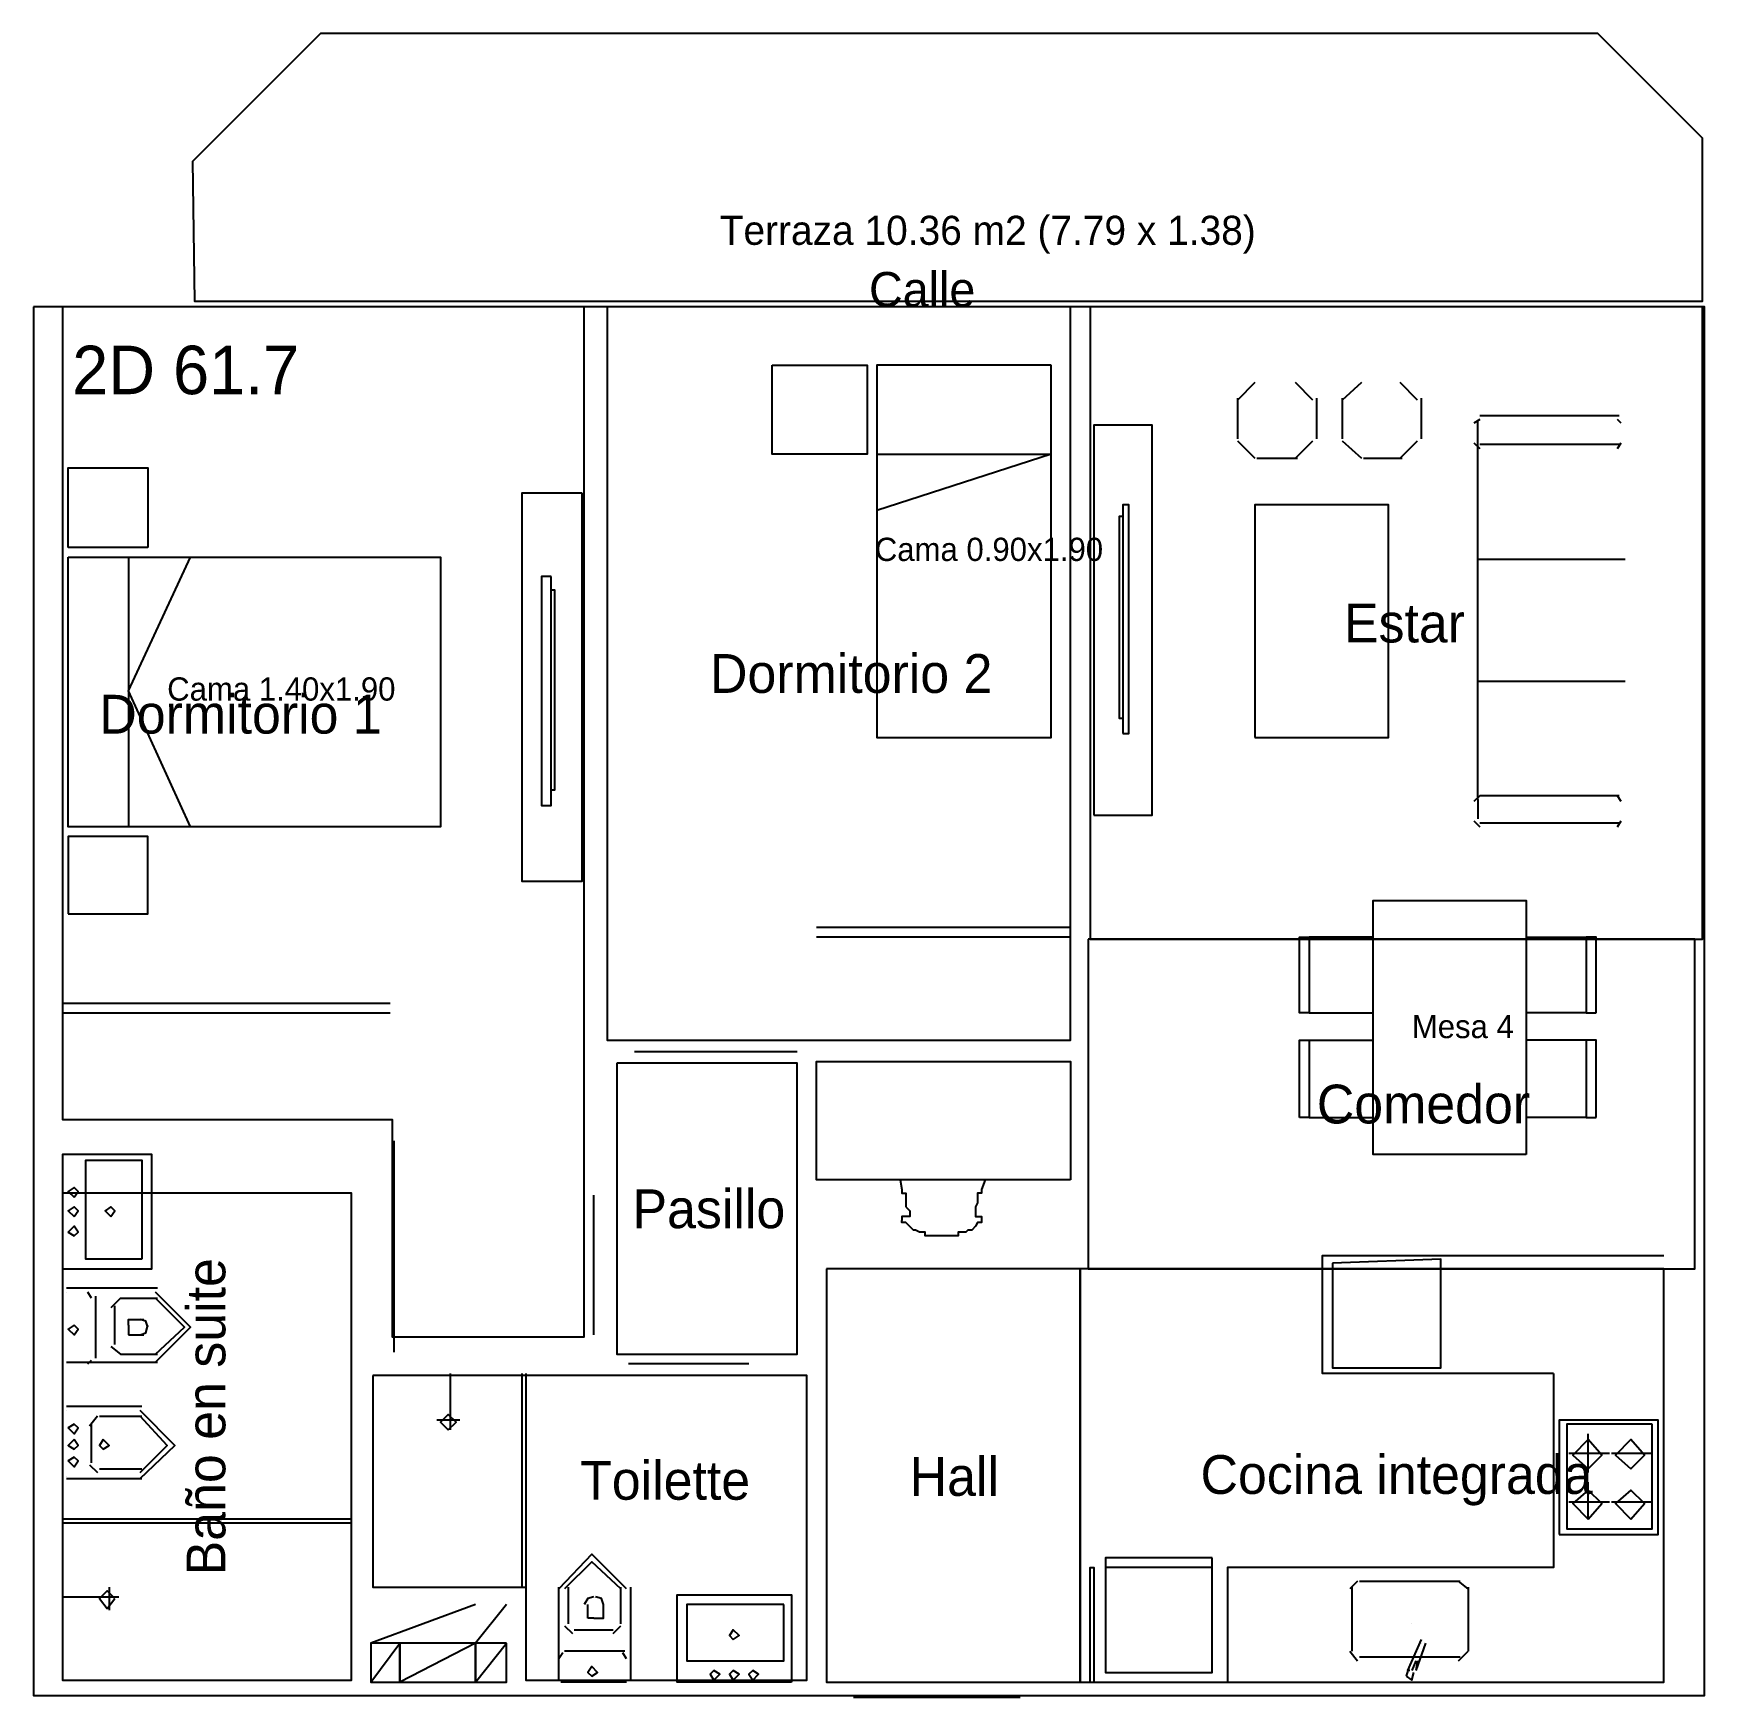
# Model space of a CAD drawing. Header units: metres. Extents: x 0 to 152, y 0 to 9.
# Drawn here: x 0 to 8.62, y -0.01 to 8.57 of the extents above; entities that cross this region are included whole.
import ezdxf

# ---------------------------------------------------------------- set-up
doc = ezdxf.new("R2010")
doc.units = ezdxf.units.M
for name, color, linetype in [('Trazo_Cotas', 9, 'Continuous'), ('Trazo_Entrada', 1, 'Continuous'), ('Trazo_Equipamiento', 8, 'Continuous'), ('Trazo_Estancias', 3, 'Continuous'), ('Trazo_Fachada', 30, 'Continuous'), ('Trazo_Medianeras', 8, 'Continuous'), ('Trazo_Puertas', 1, 'Continuous'), ('Trazo_Unidad', 7, 'Continuous'), ('Trazo_Ventanas', 5, 'Continuous')]:
    doc.layers.add(name, color=color, linetype=linetype)

msp = doc.modelspace()

# ---------------------------------------------------------------- texts
at = {"layer": 'Trazo_Cotas'}
msp.add_text('Terraza 10.36 m2 (7.79 x 1.38)', height=0.15, dxfattribs=at).set_placement((3.54, 7.48))
at = {"layer": 'Trazo_Equipamiento', "color": 8}
for s, p in [('Cama 0.90x1.90', (4.34, 5.85)), ('Cama 1.40x1.90', (0.69, 5.13)), ('Mesa 4', (7.11, 3.39))]:
    msp.add_text(s, height=0.12, dxfattribs=at).set_placement(p)
at = {"layer": 'Trazo_Estancias', "color": 2}
msp.add_text('Estar', height=0.2, dxfattribs=at).set_placement((6.76, 5.43))
at = {"layer": 'Trazo_Estancias', "color": 5}
for s, p in [('Dormitorio 2', (3.49, 5.17)), ('Dormitorio 1', (0.34, 4.96))]:
    msp.add_text(s, height=0.2, dxfattribs=at).set_placement(p)
at = {"layer": 'Trazo_Estancias', "color": 40}
msp.add_text('Comedor', height=0.2, dxfattribs=at).set_placement((6.62, 2.95))
at = {"layer": 'Trazo_Estancias', "color": 8}
for s, p in [('Pasillo', (3.09, 2.41)), ('Hall', (4.52, 1.03))]:
    msp.add_text(s, height=0.2, dxfattribs=at).set_placement(p)
at = {"layer": 'Trazo_Estancias', "color": 4}
msp.add_text('Baño en suite', height=0.2, rotation=90, dxfattribs=at).set_placement((0.99, 0.62))
msp.add_text('Toilette', height=0.2, dxfattribs=at).set_placement((2.82, 1.01))
at = {"layer": 'Trazo_Estancias', "color": 30}
msp.add_text('Cocina integrada', height=0.2, dxfattribs=at).set_placement((6.02, 1.04))
at = {"layer": 'Trazo_Fachada'}
msp.add_text('Calle', height=0.18, dxfattribs=at).set_placement((4.31, 7.16))
at = {"layer": 'Trazo_Unidad'}
msp.add_text('2D 61.7', height=0.25, dxfattribs=at).set_placement((0.2, 6.71))

# ---------------------------------------------------------------- linework, layer by layer
at = {"layer": 'Trazo_Cotas'}
msp.add_lwpolyline([(1.48, 8.57), (0.82, 7.91), (0.83, 7.19), (8.61, 7.19), (8.61, 8.03), (8.07, 8.57)], close=True, dxfattribs=at)
at = {"layer": 'Trazo_Entrada'}
msp.add_line((5.09, -0.01), (4.23, -0.01), dxfattribs=at)
at = {"layer": 'Trazo_Equipamiento', "color": 9}
for p, q in [((6.3, 6.77), (6.21, 6.68)), ((6.6, 6.68), (6.51, 6.77)), ((6.85, 6.77), (6.75, 6.68)), ((7.14, 6.68), (7.05, 6.77)), ((6.21, 6.69), (6.21, 6.48)), ((6.62, 6.48), (6.62, 6.69)), ((6.75, 6.69), (6.75, 6.48)), ((7.16, 6.48), (7.16, 6.69)), ((7.46, 6.58), (7.43, 6.56)), ((7.45, 6.47), (7.45, 6.57)), ((7.46, 6.6), (8.18, 6.6)), ((8.19, 6.56), (8.17, 6.58)), ((6.21, 6.47), (6.3, 6.38)), ((6.51, 6.38), (6.6, 6.47)), ((6.75, 6.47), (6.85, 6.38)), ((7.05, 6.38), (7.14, 6.47)), ((7.45, 4.62), (7.45, 6.47)), ((6.31, 6.38), (6.52, 6.38)), ((6.86, 6.38), (7.06, 6.38)), ((7.43, 6.46), (7.46, 6.43)), ((8.18, 6.45), (7.46, 6.45)), ((8.17, 6.43), (8.19, 6.46)), ((0.59, 5.92), (0.18, 5.92)), ((0.49, 5.87), (0.49, 4.48)), ((7.45, 5.86), (8.21, 5.86)), ((7.45, 5.23), (8.21, 5.23)), ((7.46, 4.64), (7.43, 4.61)), ((7.45, 4.62), (7.45, 4.52)), ((8.18, 4.64), (7.46, 4.64)), ((8.19, 4.61), (8.17, 4.64)), ((7.43, 4.51), (7.46, 4.48)), ((7.46, 4.5), (8.18, 4.5)), ((8.17, 4.48), (8.19, 4.51)), ((5.35, 3.96), (4.04, 3.96)), ((5.35, 3.96), (4.04, 3.96)), ((0.15, 3.57), (1.84, 3.57)), ((0.15, 3.57), (1.84, 3.57)), ((8.01, 3.52), (8.06, 3.52)), ((6.58, 2.98), (6.53, 2.98)), ((8.01, 2.98), (8.06, 2.98)), ((4.48, 2.45), (4.48, 2.45)), ((2.28, 0.47), (1.74, 0.27)), ((2.44, 0.47), (2.28, 0.27)), ((1.74, 0.07), (1.89, 0.27)), ((2.28, 0.07), (2.44, 0.27))]:
    msp.add_line(p, q, dxfattribs=at)
at = {"layer": 'Trazo_Equipamiento', "color": 8}
for p, q in [((0.15, 2.08), (0.15, 1.72)), ((0.17, 2.08), (0.17, 2.08)), ((0.3, 2.05), (0.28, 2.08)), ((0.32, 2.06), (0.32, 1.74)), ((0.45, 2.05), (0.4, 2)), ((0.42, 1.81), (0.42, 2.01)), ((0.45, 2.05), (0.64, 2.05)), ((0.49, 1.91), (0.49, 1.86)), ((0.49, 1.86), (0.57, 1.86)), ((0.28, 1.71), (0.3, 1.73)), ((0.4, 1.8), (0.45, 1.76)), ((0.45, 1.76), (0.64, 1.76)), ((0.17, 1.72), (0.17, 1.72)), ((0.17, 1.72), (0.35, 1.72)), ((0.29, 1.72), (0.29, 1.72)), ((0.35, 1.72), (0.64, 1.72)), ((2.15, 1.66), (2.15, 1.37)), ((2.52, 1.66), (2.52, 0.56)), ((2.54, 1.66), (2.54, 0.56)), ((0.15, 1.47), (0.15, 1.13)), ((0.17, 1.47), (0.17, 1.47)), ((0.56, 1.49), (0.56, 1.49)), ((0.33, 1.44), (0.29, 1.39)), ((0.3, 1.2), (0.3, 1.4)), ((0.34, 1.44), (0.56, 1.44)), ((2.2, 1.42), (2.08, 1.42)), ((7.87, 1.42), (7.87, 0.83)), ((8.02, 1.15), (8.02, 1.35)), ((7.92, 1.25), (8.13, 1.25)), ((8.14, 1.25), (8.35, 1.25)), ((0.17, 1.13), (0.17, 1.13)), ((0.29, 1.19), (0.33, 1.15)), ((0.34, 1.17), (0.56, 1.17)), ((0.2, 1.12), (0.2, 1.12)), ((0.56, 1.12), (0.56, 1.12)), ((8.02, 0.91), (8.02, 1.1)), ((7.92, 1), (8.13, 1)), ((8.14, 1), (8.35, 1)), ((1.64, 0.91), (0.15, 0.91)), ((1.64, 0.89), (0.15, 0.89)), ((6.08, 0.66), (5.53, 0.66)), ((6.08, 0.66), (5.53, 0.66)), ((0.39, 0.56), (0.39, 0.44)), ((2.71, 0.27), (2.71, 0.56)), ((2.76, 0.37), (2.76, 0.56)), ((3.03, 0.37), (3.03, 0.56)), ((6.83, 0.59), (6.79, 0.55)), ((6.8, 0.56), (6.8, 0.23)), ((6.84, 0.59), (7.36, 0.59)), ((7.4, 0.55), (7.35, 0.59)), ((7.4, 0.56), (7.4, 0.23)), ((0.15, 0.51), (0.44, 0.51)), ((2.86, 0.4), (2.86, 0.47)), ((2.74, 0.36), (2.78, 0.32)), ((2.89, 0.4), (2.86, 0.4)), ((2.99, 0.32), (3.03, 0.36)), ((7.11, 0.37), (7.11, 0.37)), ((2.71, 0.08), (2.71, 0.27)), ((2.79, 0.34), (2.99, 0.34)), ((7.09, 0.13), (7.16, 0.29)), ((7.18, 0.27), (7.13, 0.13)), ((7.16, 0.27), (7.16, 0.27)), ((2.73, 0.22), (2.71, 0.19)), ((2.71, 0.2), (2.71, 0.2)), ((3.05, 0.23), (2.74, 0.23)), ((3.06, 0.19), (3.04, 0.22)), ((6.79, 0.23), (6.83, 0.18)), ((6.84, 0.2), (6.86, 0.2)), ((6.86, 0.2), (7.16, 0.2)), ((7.13, 0.18), (7.11, 0.13)), ((7.13, 0.18), (7.13, 0.18)), ((7.14, 0.18), (7.13, 0.13)), ((7.16, 0.2), (7.36, 0.2)), ((7.35, 0.18), (7.4, 0.23)), ((7.09, 0.13), (7.08, 0.1)), ((7.1, 0.13), (7.09, 0.13)), ((7.12, 0.12), (7.12, 0.12)), ((7.12, 0.12), (7.12, 0.12)), ((7.12, 0.12), (7.12, 0.12)), ((2.72, 0.08), (2.72, 0.08)), ((3.06, 0.07), (2.72, 0.07)), ((3.06, 0.08), (3.06, 0.08))]:
    msp.add_line(p, q, dxfattribs=at)
at = {"layer": 'Trazo_Equipamiento', "color": 9}
for points in [[(3.81, 6.86), (4.3, 6.86), (4.3, 6.4), (3.81, 6.4)], [(5.25, 6.86), (4.35, 6.86), (4.35, 4.94), (5.25, 4.94)], [(5.47, 4.54), (5.77, 4.54), (5.77, 6.55), (5.47, 6.55)], [(2.83, 6.2), (2.52, 6.2), (2.52, 4.2), (2.83, 4.2)], [(5.62, 4.96), (5.65, 4.96), (5.65, 6.14), (5.62, 6.14)], [(6.3, 4.94), (6.99, 4.94), (6.99, 6.14), (6.3, 6.14)], [(0.18, 5.87), (2.1, 5.87), (2.1, 4.48), (0.18, 4.48)], [(2.67, 5.77), (2.62, 5.77), (2.62, 4.59), (2.67, 4.59)], [(0.18, 4.03), (0.59, 4.03), (0.59, 4.43), (0.18, 4.43)], [(7.7, 2.79), (6.91, 2.79), (6.91, 4.1), (7.7, 4.1)], [(5.35, 2.66), (4.04, 2.66), (4.04, 3.27), (5.35, 3.27)], [(2.44, 0.27), (2.28, 0.27), (2.28, 0.07), (2.44, 0.07)]]:
    msp.add_lwpolyline(points, close=True, dxfattribs=at)
for points in [[(4.35, 6.4), (5.25, 6.4), (4.35, 6.11)], [(0.18, 5.92), (0.18, 6.33), (0.59, 6.33), (0.59, 5.92)], [(5.62, 6.08), (5.6, 6.08), (5.6, 5.04), (5.62, 5.04)], [(0.81, 4.48), (0.49, 5.18), (0.81, 5.87)], [(2.67, 4.67), (2.69, 4.67), (2.69, 5.7), (2.67, 5.7)], [(5.35, 3.91), (4.1, 3.91), (4.04, 3.91)], [(6.58, 3.52), (6.53, 3.52), (6.53, 3.91), (6.58, 3.91)], [(6.91, 3.91), (6.58, 3.91), (6.58, 3.52), (6.91, 3.52)], [(7.7, 3.91), (8.01, 3.91), (8.01, 3.52), (7.7, 3.52)], [(8.06, 3.52), (8.06, 3.91), (8.01, 3.91)], [(0.15, 3.52), (1.79, 3.52), (1.84, 3.52)], [(6.53, 2.98), (6.53, 3.38), (6.91, 3.38)], [(6.58, 3.38), (6.58, 2.98), (6.91, 2.98)], [(8.06, 2.98), (8.06, 3.38), (7.7, 3.38)], [(8.01, 3.38), (8.01, 2.98), (7.7, 2.98)], [(4.47, 2.66), (4.48, 2.61), (4.48, 2.59), (4.5, 2.59), (4.5, 2.52)], [(4.91, 2.66), (4.89, 2.61), (4.89, 2.59), (4.87, 2.59), (4.87, 2.54), (4.86, 2.52), (4.86, 2.49)], [(4.5, 2.52), (4.52, 2.5), (4.52, 2.49)], [(4.52, 2.49), (4.52, 2.47), (4.48, 2.47), (4.48, 2.45)], [(4.89, 2.45), (4.89, 2.44), (4.87, 2.44), (4.86, 2.42), (4.84, 2.4), (4.82, 2.4), (4.81, 2.39), (4.77, 2.39), (4.77, 2.37), (4.6, 2.37), (4.6, 2.39), (4.57, 2.39), (4.55, 2.4), (4.54, 2.4), (4.5, 2.44), (4.48, 2.44), (4.48, 2.45)], [(4.86, 2.49), (4.86, 2.47), (4.87, 2.47)], [(4.87, 2.47), (4.89, 2.47), (4.89, 2.45)], [(2.28, 0.27), (1.89, 0.27), (1.89, 0.07), (2.28, 0.07), (2.28, 0.27), (1.89, 0.07), (1.89, 0.27), (1.74, 0.27), (1.74, 0.07), (1.89, 0.07)]]:
    msp.add_lwpolyline(points, dxfattribs=at)
at = {"layer": 'Trazo_Equipamiento', "color": 8}
for points in [[(0.15, 2.2), (0.61, 2.2), (0.61, 2.79), (0.15, 2.79)], [(0.56, 2.25), (0.27, 2.25), (0.27, 2.76), (0.56, 2.76)], [(0.21, 2.57), (0.23, 2.6), (0.21, 2.62), (0.18, 2.6)], [(0.21, 2.47), (0.23, 2.5), (0.21, 2.52), (0.18, 2.5)], [(0.4, 2.47), (0.42, 2.5), (0.4, 2.52), (0.37, 2.5)], [(0.21, 2.37), (0.23, 2.39), (0.21, 2.42), (0.18, 2.39)], [(6.7, 2.23), (6.7, 1.69), (7.26, 1.69), (7.26, 2.25)], [(0.21, 1.91), (0.18, 1.89), (0.21, 1.86), (0.23, 1.89)], [(0.21, 1.4), (0.18, 1.38), (0.21, 1.35), (0.23, 1.38)], [(2.14, 1.37), (2.18, 1.41), (2.14, 1.45), (2.1, 1.41)], [(7.87, 0.83), (8.38, 0.83), (8.38, 1.42), (7.87, 1.42)], [(8.35, 1.4), (7.91, 1.4), (7.91, 0.86), (8.35, 0.86)], [(0.21, 1.32), (0.18, 1.29), (0.21, 1.27), (0.23, 1.29)], [(0.36, 1.32), (0.34, 1.29), (0.36, 1.27), (0.39, 1.29)], [(8.02, 1.17), (8.09, 1.24), (8.02, 1.32), (7.94, 1.24)], [(8.24, 1.17), (8.31, 1.24), (8.24, 1.32), (8.16, 1.24)], [(0.21, 1.23), (0.18, 1.21), (0.21, 1.18), (0.23, 1.21)], [(8.02, 0.91), (8.09, 0.99), (8.02, 1.06), (7.94, 0.99)], [(8.24, 0.91), (8.31, 0.99), (8.24, 1.06), (8.16, 0.99)], [(6.08, 0.71), (5.53, 0.71), (5.53, 0.12), (6.08, 0.12)], [(6.08, 0.71), (5.53, 0.71), (5.53, 0.12), (6.08, 0.12)], [(0.42, 0.5), (0.38, 0.54), (0.34, 0.5), (0.38, 0.45)], [(3.91, 0.07), (3.32, 0.07), (3.32, 0.52), (3.91, 0.52)], [(3.87, 0.47), (3.37, 0.47), (3.37, 0.18), (3.87, 0.18)], [(3.61, 0.29), (3.64, 0.31), (3.61, 0.34), (3.59, 0.31)], [(2.88, 0.1), (2.91, 0.12), (2.88, 0.15), (2.86, 0.12)], [(3.51, 0.08), (3.54, 0.11), (3.51, 0.13), (3.49, 0.11)], [(3.61, 0.08), (3.64, 0.11), (3.61, 0.13), (3.59, 0.11)], [(3.71, 0.08), (3.74, 0.11), (3.71, 0.13), (3.69, 0.11)]]:
    msp.add_lwpolyline(points, close=True, dxfattribs=at)
for points in [[(6.65, 2.11), (6.65, 2.27), (8.41, 2.27)], [(0.64, 2.1), (0.32, 2.1), (0.17, 2.1)], [(0.63, 1.72), (0.81, 1.9), (0.63, 2.08)], [(7.84, 1.66), (6.65, 1.66), (6.65, 2.11)], [(0.63, 1.76), (0.78, 1.9), (0.63, 2.05)], [(0.49, 1.91), (0.49, 1.94), (0.57, 1.94)], [(0.59, 1.9), (0.58, 1.93), (0.55, 1.94)], [(0.55, 1.86), (0.58, 1.87), (0.59, 1.91)], [(7.84, 1.66), (7.84, 0.66), (6.16, 0.66), (6.16, 0.07)], [(0.56, 1.49), (0.23, 1.49), (0.17, 1.49)], [(0.55, 1.12), (0.73, 1.29), (0.55, 1.47)], [(0.55, 1.15), (0.69, 1.29), (0.55, 1.44)], [(0.17, 1.12), (0.27, 1.12), (0.56, 1.12)], [(3.06, 0.55), (2.88, 0.73), (2.71, 0.55)], [(3.03, 0.55), (2.88, 0.69), (2.74, 0.55)], [(5.45, 0.07), (5.45, 0.66), (5.47, 0.66), (5.47, 0.07)], [(3.08, 0.56), (3.08, 0.23), (3.08, 0.08)], [(2.89, 0.51), (2.86, 0.5), (2.84, 0.47)], [(2.89, 0.4), (2.94, 0.4), (2.94, 0.47)], [(2.94, 0.47), (2.93, 0.5), (2.9, 0.51)], [(7.08, 0.1), (7.11, 0.08), (7.12, 0.12)]]:
    msp.add_lwpolyline(points, dxfattribs=at)
at = {"layer": 'Trazo_Estancias', "color": 5}
for points in [[(0.15, 7.16), (0.15, 2.97), (1.85, 2.97), (1.85, 1.85), (2.84, 1.85), (2.84, 7.16)], [(2.96, 7.16), (2.96, 3.38), (5.35, 3.38), (5.35, 7.16)]]:
    msp.add_lwpolyline(points, close=True, dxfattribs=at)
at = {"layer": 'Trazo_Estancias', "color": 2}
msp.add_lwpolyline([(5.45, 7.16), (5.45, 3.9), (8.61, 3.9), (8.61, 7.16)], close=True, dxfattribs=at)
at = {"layer": 'Trazo_Estancias', "color": 40}
msp.add_lwpolyline([(5.44, 3.9), (5.44, 2.2), (8.57, 2.2), (8.57, 3.9)], close=True, dxfattribs=at)
at = {"layer": 'Trazo_Estancias', "color": 8}
for points in [[(3.01, 3.26), (3.01, 1.76), (3.94, 1.76), (3.94, 3.26)], [(4.09, 2.2), (4.09, 0.07), (5.4, 0.07), (5.4, 2.2)]]:
    msp.add_lwpolyline(points, close=True, dxfattribs=at)
at = {"layer": 'Trazo_Estancias', "color": 4}
for points in [[(0.15, 2.59), (0.15, 0.08), (1.64, 0.08), (1.64, 2.59)], [(1.75, 1.65), (1.75, 0.56), (2.54, 0.56), (2.54, 0.08), (3.99, 0.08), (3.99, 1.65)]]:
    msp.add_lwpolyline(points, close=True, dxfattribs=at)
at = {"layer": 'Trazo_Estancias', "color": 30}
msp.add_lwpolyline([(5.4, 2.2), (5.4, 0.07), (8.41, 0.07), (8.41, 2.2)], close=True, dxfattribs=at)
at = {"layer": 'Trazo_Fachada'}
for p, q in [((8.62, 7.16), (0, 7.16)), ((8.62, 0.12), (8.62, 7.16))]:
    msp.add_line(p, q, dxfattribs=at)
at = {"layer": 'Trazo_Medianeras'}
msp.add_line((0, 7.16), (0, 0.11), dxfattribs=at)
at = {"layer": 'Trazo_Puertas'}
for p, q in [((3.94, 3.32), (3.1, 3.32)), ((1.86, 1.77), (1.86, 2.86)), ((2.89, 1.86), (2.89, 2.58)), ((3.69, 1.71), (3.07, 1.71))]:
    msp.add_line(p, q, dxfattribs=at)
at = {"layer": 'Trazo_Unidad'}
msp.add_lwpolyline([(0, 7.16), (0, 0), (8.62, 0), (8.62, 7.16)], close=True, dxfattribs=at)
at = {"layer": 'Trazo_Ventanas'}
for p, q in [((2.82, 7.16), (0.17, 7.16)), ((5.32, 7.16), (2.97, 7.16)), ((8.62, 7.16), (5.47, 7.16)), ((8.62, 5.77), (8.62, 7.12)), ((8.62, 2.57), (8.62, 4.92))]:
    msp.add_line(p, q, dxfattribs=at)

msp.set_redraw_order([(e.dxf.handle, doc.entitydb.next_handle()) for e in msp.query("TEXT MTEXT ATTDEF DIMENSION ARC_DIMENSION")])  # texts and dimensions are drawn at this point

doc.saveas('drawing.dxf')
